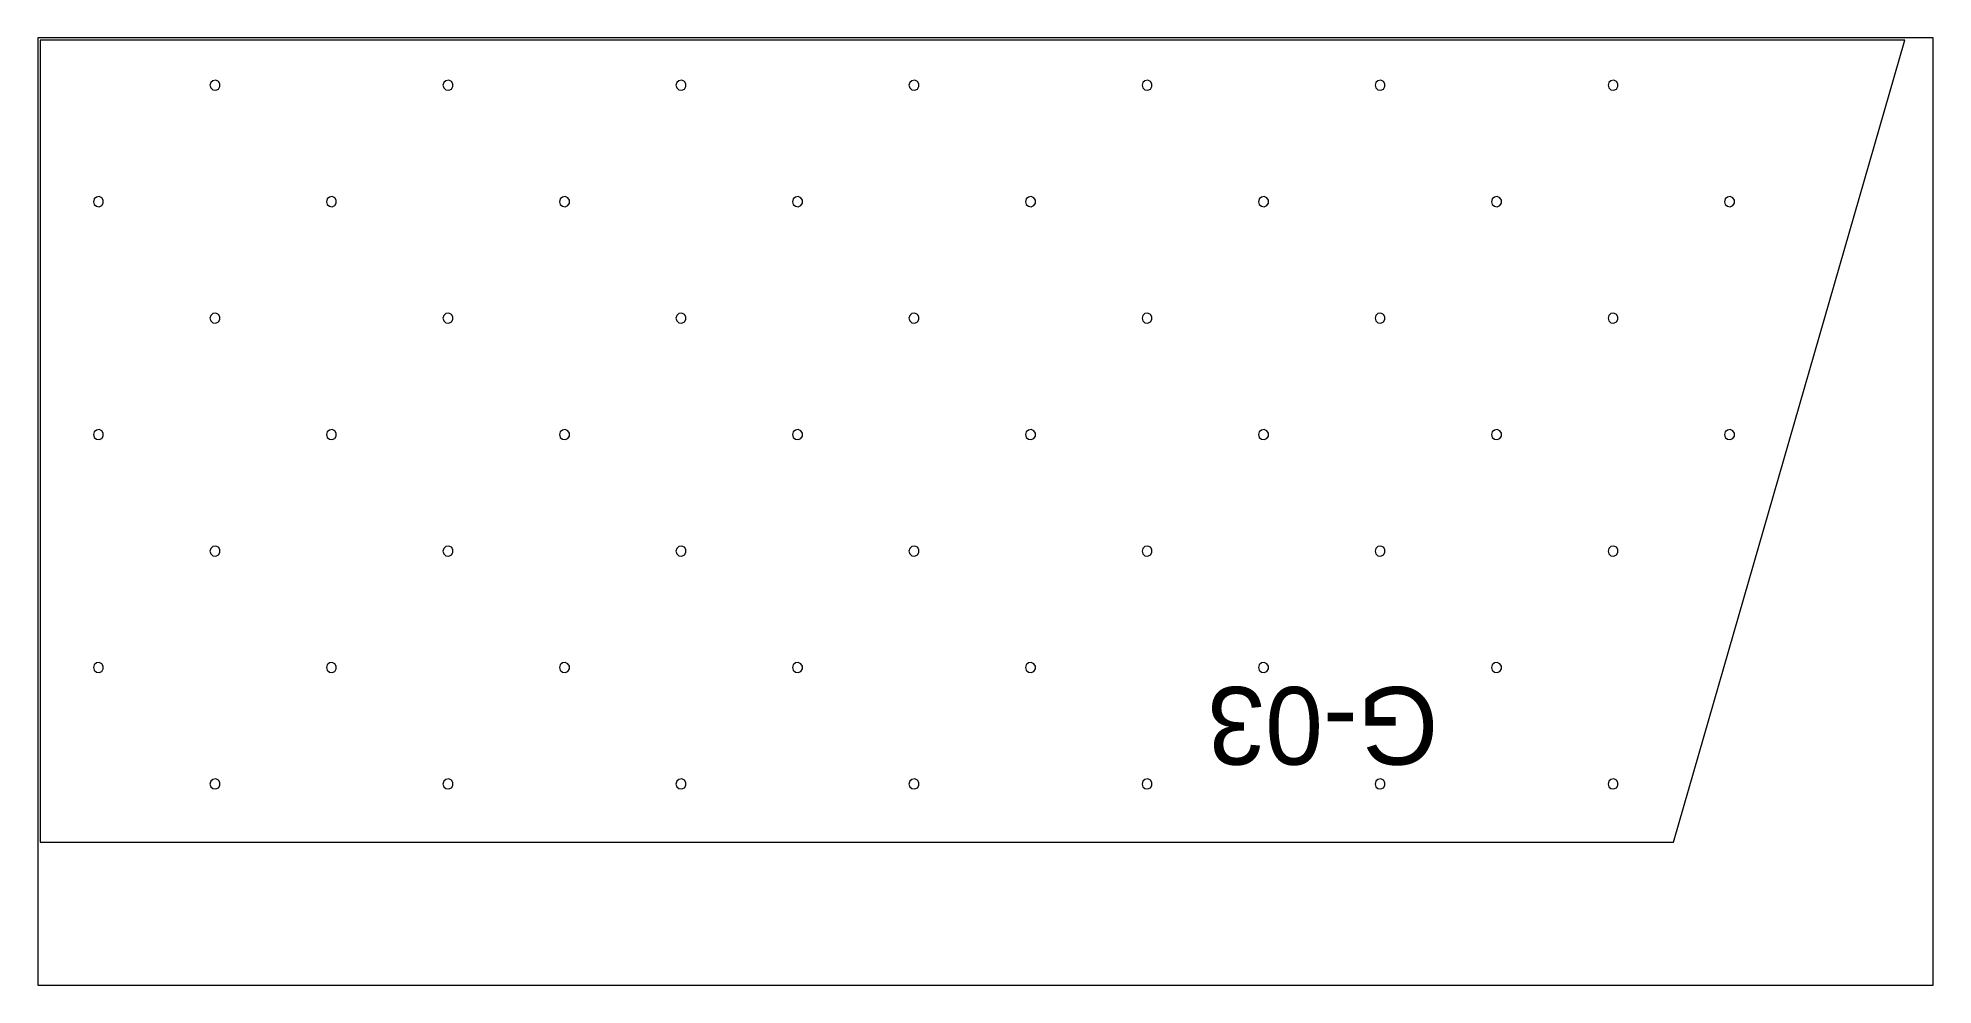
# Model space of a CAD drawing. Extents: x 0 to 287620, y 0 to 1220.
# Drawn here: x 82320 to 84760, y 0 to 1220 of the extents above; entities that cross this region are included whole.
import ezdxf

# ---------------------------------------------------------------- set-up
doc = ezdxf.new("R2010")
doc.units = 0
doc.header["$MEASUREMENT"] = 0
for name, color, linetype, lineweight in [('CUSTOM', 7, 'CONTINUOUS', 0), ('drilling', 7, 'CONTINUOUS', 0), ('FINAL', 7, 'CONTINUOUS', 0)]:
    doc.layers.add(name, color=color, linetype=linetype, lineweight=lineweight)

msp = doc.modelspace()

# ---------------------------------------------------------------- texts
at = {"layer": 'Final', "lineweight": 0}
msp.add_text('G-03', height=100, rotation=180, dxfattribs=at).set_placement((84123, 384))

# ---------------------------------------------------------------- linework, layer by layer
at = {"layer": 'CUSTOM', "lineweight": 0}
msp.add_lwpolyline([(82320, 0), (84760, 0), (84760, 1220), (82320, 1220)], close=True, dxfattribs=at)
at = {"layer": 'drilling', "lineweight": 0}
for points in [[(82541.5, 1159), (82542.5, 1155.5), (82545.3, 1153.1), (82548.9, 1152.6), (82552.3, 1154.1), (82554.2, 1157.2), (82554.2, 1160.9), (82552.3, 1163.9), (82548.9, 1165.5), (82545.3, 1164.9), (82542.5, 1162.5)], [(82841.5, 1159), (82842.5, 1155.5), (82845.3, 1153.1), (82848.9, 1152.6), (82852.3, 1154.1), (82854.2, 1157.2), (82854.2, 1160.9), (82852.3, 1163.9), (82848.9, 1165.5), (82845.3, 1164.9), (82842.5, 1162.5)], [(83141.5, 1159), (83142.5, 1155.5), (83145.3, 1153.1), (83148.9, 1152.6), (83152.3, 1154.1), (83154.2, 1157.2), (83154.2, 1160.9), (83152.3, 1163.9), (83148.9, 1165.5), (83145.3, 1164.9), (83142.5, 1162.5)], [(83441.5, 1159), (83442.5, 1155.5), (83445.3, 1153.1), (83448.9, 1152.6), (83452.3, 1154.1), (83454.2, 1157.2), (83454.2, 1160.9), (83452.3, 1163.9), (83448.9, 1165.5), (83445.3, 1164.9), (83442.5, 1162.5)], [(83741.5, 1159), (83742.5, 1155.5), (83745.3, 1153.1), (83748.9, 1152.6), (83752.3, 1154.1), (83754.2, 1157.2), (83754.2, 1160.9), (83752.3, 1163.9), (83748.9, 1165.5), (83745.3, 1164.9), (83742.5, 1162.5)], [(84041.5, 1159), (84042.5, 1155.5), (84045.3, 1153.1), (84048.9, 1152.6), (84052.3, 1154.1), (84054.2, 1157.2), (84054.2, 1160.9), (84052.3, 1163.9), (84048.9, 1165.5), (84045.3, 1164.9), (84042.5, 1162.5)], [(84341.5, 1159), (84342.5, 1155.5), (84345.3, 1153.1), (84348.9, 1152.6), (84352.3, 1154.1), (84354.2, 1157.2), (84354.2, 1160.9), (84352.3, 1163.9), (84348.9, 1165.5), (84345.3, 1164.9), (84342.5, 1162.5)], [(82391.5, 1009), (82392.5, 1005.5), (82395.3, 1003.1), (82398.9, 1002.6), (82402.3, 1004.1), (82404.2, 1007.2), (82404.2, 1010.9), (82402.3, 1013.9), (82398.9, 1015.5), (82395.3, 1014.9), (82392.5, 1012.5)], [(82691.5, 1009), (82692.5, 1005.5), (82695.3, 1003.1), (82698.9, 1002.6), (82702.3, 1004.1), (82704.2, 1007.2), (82704.2, 1010.9), (82702.3, 1013.9), (82698.9, 1015.5), (82695.3, 1014.9), (82692.5, 1012.5)], [(82991.5, 1009), (82992.5, 1005.5), (82995.3, 1003.1), (82998.9, 1002.6), (83002.3, 1004.1), (83004.2, 1007.2), (83004.2, 1010.9), (83002.3, 1013.9), (82998.9, 1015.5), (82995.3, 1014.9), (82992.5, 1012.5)], [(83291.5, 1009), (83292.5, 1005.5), (83295.3, 1003.1), (83298.9, 1002.6), (83302.3, 1004.1), (83304.2, 1007.2), (83304.2, 1010.9), (83302.3, 1013.9), (83298.9, 1015.5), (83295.3, 1014.9), (83292.5, 1012.5)], [(83591.5, 1009), (83592.5, 1005.5), (83595.3, 1003.1), (83598.9, 1002.6), (83602.3, 1004.1), (83604.2, 1007.2), (83604.2, 1010.9), (83602.3, 1013.9), (83598.9, 1015.5), (83595.3, 1014.9), (83592.5, 1012.5)], [(83891.5, 1009), (83892.5, 1005.5), (83895.3, 1003.1), (83898.9, 1002.6), (83902.3, 1004.1), (83904.2, 1007.2), (83904.2, 1010.9), (83902.3, 1013.9), (83898.9, 1015.5), (83895.3, 1014.9), (83892.5, 1012.5)], [(84191.5, 1009), (84192.5, 1005.5), (84195.3, 1003.1), (84198.9, 1002.6), (84202.3, 1004.1), (84204.2, 1007.2), (84204.2, 1010.9), (84202.3, 1013.9), (84198.9, 1015.5), (84195.3, 1014.9), (84192.5, 1012.5)], [(84491.5, 1009), (84492.5, 1005.5), (84495.3, 1003.1), (84498.9, 1002.6), (84502.3, 1004.1), (84504.2, 1007.2), (84504.2, 1010.9), (84502.3, 1013.9), (84498.9, 1015.5), (84495.3, 1014.9), (84492.5, 1012.5)], [(82541.5, 859), (82542.5, 855.5), (82545.3, 853.1), (82548.9, 852.6), (82552.3, 854.1), (82554.2, 857.2), (82554.2, 860.9), (82552.3, 863.9), (82548.9, 865.5), (82545.3, 864.9), (82542.5, 862.5)], [(82841.5, 859), (82842.5, 855.5), (82845.3, 853.1), (82848.9, 852.6), (82852.3, 854.1), (82854.2, 857.2), (82854.2, 860.9), (82852.3, 863.9), (82848.9, 865.5), (82845.3, 864.9), (82842.5, 862.5)], [(83141.5, 859), (83142.5, 855.5), (83145.3, 853.1), (83148.9, 852.6), (83152.3, 854.1), (83154.2, 857.2), (83154.2, 860.9), (83152.3, 863.9), (83148.9, 865.5), (83145.3, 864.9), (83142.5, 862.5)], [(83441.5, 859), (83442.5, 855.5), (83445.3, 853.1), (83448.9, 852.6), (83452.3, 854.1), (83454.2, 857.2), (83454.2, 860.9), (83452.3, 863.9), (83448.9, 865.5), (83445.3, 864.9), (83442.5, 862.5)], [(83741.5, 859), (83742.5, 855.5), (83745.3, 853.1), (83748.9, 852.6), (83752.3, 854.1), (83754.2, 857.2), (83754.2, 860.9), (83752.3, 863.9), (83748.9, 865.5), (83745.3, 864.9), (83742.5, 862.5)], [(84041.5, 859), (84042.5, 855.5), (84045.3, 853.1), (84048.9, 852.6), (84052.3, 854.1), (84054.2, 857.2), (84054.2, 860.9), (84052.3, 863.9), (84048.9, 865.5), (84045.3, 864.9), (84042.5, 862.5)], [(84341.5, 859), (84342.5, 855.5), (84345.3, 853.1), (84348.9, 852.6), (84352.3, 854.1), (84354.2, 857.2), (84354.2, 860.9), (84352.3, 863.9), (84348.9, 865.5), (84345.3, 864.9), (84342.5, 862.5)], [(82391.5, 709), (82392.5, 705.5), (82395.3, 703.1), (82398.9, 702.6), (82402.3, 704.1), (82404.2, 707.2), (82404.2, 710.9), (82402.3, 713.9), (82398.9, 715.5), (82395.3, 714.9), (82392.5, 712.5)], [(82691.5, 709), (82692.5, 705.5), (82695.3, 703.1), (82698.9, 702.6), (82702.3, 704.1), (82704.2, 707.2), (82704.2, 710.9), (82702.3, 713.9), (82698.9, 715.5), (82695.3, 714.9), (82692.5, 712.5)], [(82991.5, 709), (82992.5, 705.5), (82995.3, 703.1), (82998.9, 702.6), (83002.3, 704.1), (83004.2, 707.2), (83004.2, 710.9), (83002.3, 713.9), (82998.9, 715.5), (82995.3, 714.9), (82992.5, 712.5)], [(83291.5, 709), (83292.5, 705.5), (83295.3, 703.1), (83298.9, 702.6), (83302.3, 704.1), (83304.2, 707.2), (83304.2, 710.9), (83302.3, 713.9), (83298.9, 715.5), (83295.3, 714.9), (83292.5, 712.5)], [(83591.5, 709), (83592.5, 705.5), (83595.3, 703.1), (83598.9, 702.6), (83602.3, 704.1), (83604.2, 707.2), (83604.2, 710.9), (83602.3, 713.9), (83598.9, 715.5), (83595.3, 714.9), (83592.5, 712.5)], [(83891.5, 709), (83892.5, 705.5), (83895.3, 703.1), (83898.9, 702.6), (83902.3, 704.1), (83904.2, 707.2), (83904.2, 710.9), (83902.3, 713.9), (83898.9, 715.5), (83895.3, 714.9), (83892.5, 712.5)], [(84191.5, 709), (84192.5, 705.5), (84195.3, 703.1), (84198.9, 702.6), (84202.3, 704.1), (84204.2, 707.2), (84204.2, 710.9), (84202.3, 713.9), (84198.9, 715.5), (84195.3, 714.9), (84192.5, 712.5)], [(84491.5, 709), (84492.5, 705.5), (84495.3, 703.1), (84498.9, 702.6), (84502.3, 704.1), (84504.2, 707.2), (84504.2, 710.9), (84502.3, 713.9), (84498.9, 715.5), (84495.3, 714.9), (84492.5, 712.5)], [(82541.5, 559), (82542.5, 555.5), (82545.3, 553.1), (82548.9, 552.6), (82552.3, 554.1), (82554.2, 557.2), (82554.2, 560.9), (82552.3, 563.9), (82548.9, 565.5), (82545.3, 564.9), (82542.5, 562.5)], [(82841.5, 559), (82842.5, 555.5), (82845.3, 553.1), (82848.9, 552.6), (82852.3, 554.1), (82854.2, 557.2), (82854.2, 560.9), (82852.3, 563.9), (82848.9, 565.5), (82845.3, 564.9), (82842.5, 562.5)], [(83141.5, 559), (83142.5, 555.5), (83145.3, 553.1), (83148.9, 552.6), (83152.3, 554.1), (83154.2, 557.2), (83154.2, 560.9), (83152.3, 563.9), (83148.9, 565.5), (83145.3, 564.9), (83142.5, 562.5)], [(83441.5, 559), (83442.5, 555.5), (83445.3, 553.1), (83448.9, 552.6), (83452.3, 554.1), (83454.2, 557.2), (83454.2, 560.9), (83452.3, 563.9), (83448.9, 565.5), (83445.3, 564.9), (83442.5, 562.5)], [(83741.5, 559), (83742.5, 555.5), (83745.3, 553.1), (83748.9, 552.6), (83752.3, 554.1), (83754.2, 557.2), (83754.2, 560.9), (83752.3, 563.9), (83748.9, 565.5), (83745.3, 564.9), (83742.5, 562.5)], [(84041.5, 559), (84042.5, 555.5), (84045.3, 553.1), (84048.9, 552.6), (84052.3, 554.1), (84054.2, 557.2), (84054.2, 560.9), (84052.3, 563.9), (84048.9, 565.5), (84045.3, 564.9), (84042.5, 562.5)], [(84341.5, 559), (84342.5, 555.5), (84345.3, 553.1), (84348.9, 552.6), (84352.3, 554.1), (84354.2, 557.2), (84354.2, 560.9), (84352.3, 563.9), (84348.9, 565.5), (84345.3, 564.9), (84342.5, 562.5)], [(82391.5, 409), (82392.5, 405.5), (82395.3, 403.1), (82398.9, 402.6), (82402.3, 404.1), (82404.2, 407.2), (82404.2, 410.9), (82402.3, 413.9), (82398.9, 415.5), (82395.3, 414.9), (82392.5, 412.5)], [(82691.5, 409), (82692.5, 405.5), (82695.3, 403.1), (82698.9, 402.6), (82702.3, 404.1), (82704.2, 407.2), (82704.2, 410.9), (82702.3, 413.9), (82698.9, 415.5), (82695.3, 414.9), (82692.5, 412.5)], [(82991.5, 409), (82992.5, 405.5), (82995.3, 403.1), (82998.9, 402.6), (83002.3, 404.1), (83004.2, 407.2), (83004.2, 410.9), (83002.3, 413.9), (82998.9, 415.5), (82995.3, 414.9), (82992.5, 412.5)], [(83291.5, 409), (83292.5, 405.5), (83295.3, 403.1), (83298.9, 402.6), (83302.3, 404.1), (83304.2, 407.2), (83304.2, 410.9), (83302.3, 413.9), (83298.9, 415.5), (83295.3, 414.9), (83292.5, 412.5)], [(83591.5, 409), (83592.5, 405.5), (83595.3, 403.1), (83598.9, 402.6), (83602.3, 404.1), (83604.2, 407.2), (83604.2, 410.9), (83602.3, 413.9), (83598.9, 415.5), (83595.3, 414.9), (83592.5, 412.5)], [(83891.5, 409), (83892.5, 405.5), (83895.3, 403.1), (83898.9, 402.6), (83902.3, 404.1), (83904.2, 407.2), (83904.2, 410.9), (83902.3, 413.9), (83898.9, 415.5), (83895.3, 414.9), (83892.5, 412.5)], [(84191.5, 409), (84192.5, 405.5), (84195.3, 403.1), (84198.9, 402.6), (84202.3, 404.1), (84204.2, 407.2), (84204.2, 410.9), (84202.3, 413.9), (84198.9, 415.5), (84195.3, 414.9), (84192.5, 412.5)], [(82541.5, 259), (82542.5, 255.5), (82545.3, 253.1), (82548.9, 252.6), (82552.3, 254.1), (82554.2, 257.2), (82554.2, 260.9), (82552.3, 263.9), (82548.9, 265.5), (82545.3, 264.9), (82542.5, 262.5)], [(82841.5, 259), (82842.5, 255.5), (82845.3, 253.1), (82848.9, 252.6), (82852.3, 254.1), (82854.2, 257.2), (82854.2, 260.9), (82852.3, 263.9), (82848.9, 265.5), (82845.3, 264.9), (82842.5, 262.5)], [(83141.5, 259), (83142.5, 255.5), (83145.3, 253.1), (83148.9, 252.6), (83152.3, 254.1), (83154.2, 257.2), (83154.2, 260.9), (83152.3, 263.9), (83148.9, 265.5), (83145.3, 264.9), (83142.5, 262.5)], [(83441.5, 259), (83442.5, 255.5), (83445.3, 253.1), (83448.9, 252.6), (83452.3, 254.1), (83454.2, 257.2), (83454.2, 260.9), (83452.3, 263.9), (83448.9, 265.5), (83445.3, 264.9), (83442.5, 262.5)], [(83741.5, 259), (83742.5, 255.5), (83745.3, 253.1), (83748.9, 252.6), (83752.3, 254.1), (83754.2, 257.2), (83754.2, 260.9), (83752.3, 263.9), (83748.9, 265.5), (83745.3, 264.9), (83742.5, 262.5)], [(84041.5, 259), (84042.5, 255.5), (84045.3, 253.1), (84048.9, 252.6), (84052.3, 254.1), (84054.2, 257.2), (84054.2, 260.9), (84052.3, 263.9), (84048.9, 265.5), (84045.3, 264.9), (84042.5, 262.5)], [(84341.5, 259), (84342.5, 255.5), (84345.3, 253.1), (84348.9, 252.6), (84352.3, 254.1), (84354.2, 257.2), (84354.2, 260.9), (84352.3, 263.9), (84348.9, 265.5), (84345.3, 264.9), (84342.5, 262.5)]]:
    msp.add_lwpolyline(points, close=True, dxfattribs=at)
at = {"layer": 'Final', "lineweight": 0}
msp.add_lwpolyline([(82323, 1217), (82323, 184), (84425.6, 184), (84723.6, 1217)], close=True, dxfattribs=at)

msp.set_redraw_order([(e.dxf.handle, doc.entitydb.next_handle()) for e in msp.query("TEXT MTEXT ATTDEF DIMENSION ARC_DIMENSION")])  # texts and dimensions are drawn at this point

doc.saveas('drawing.dxf')
